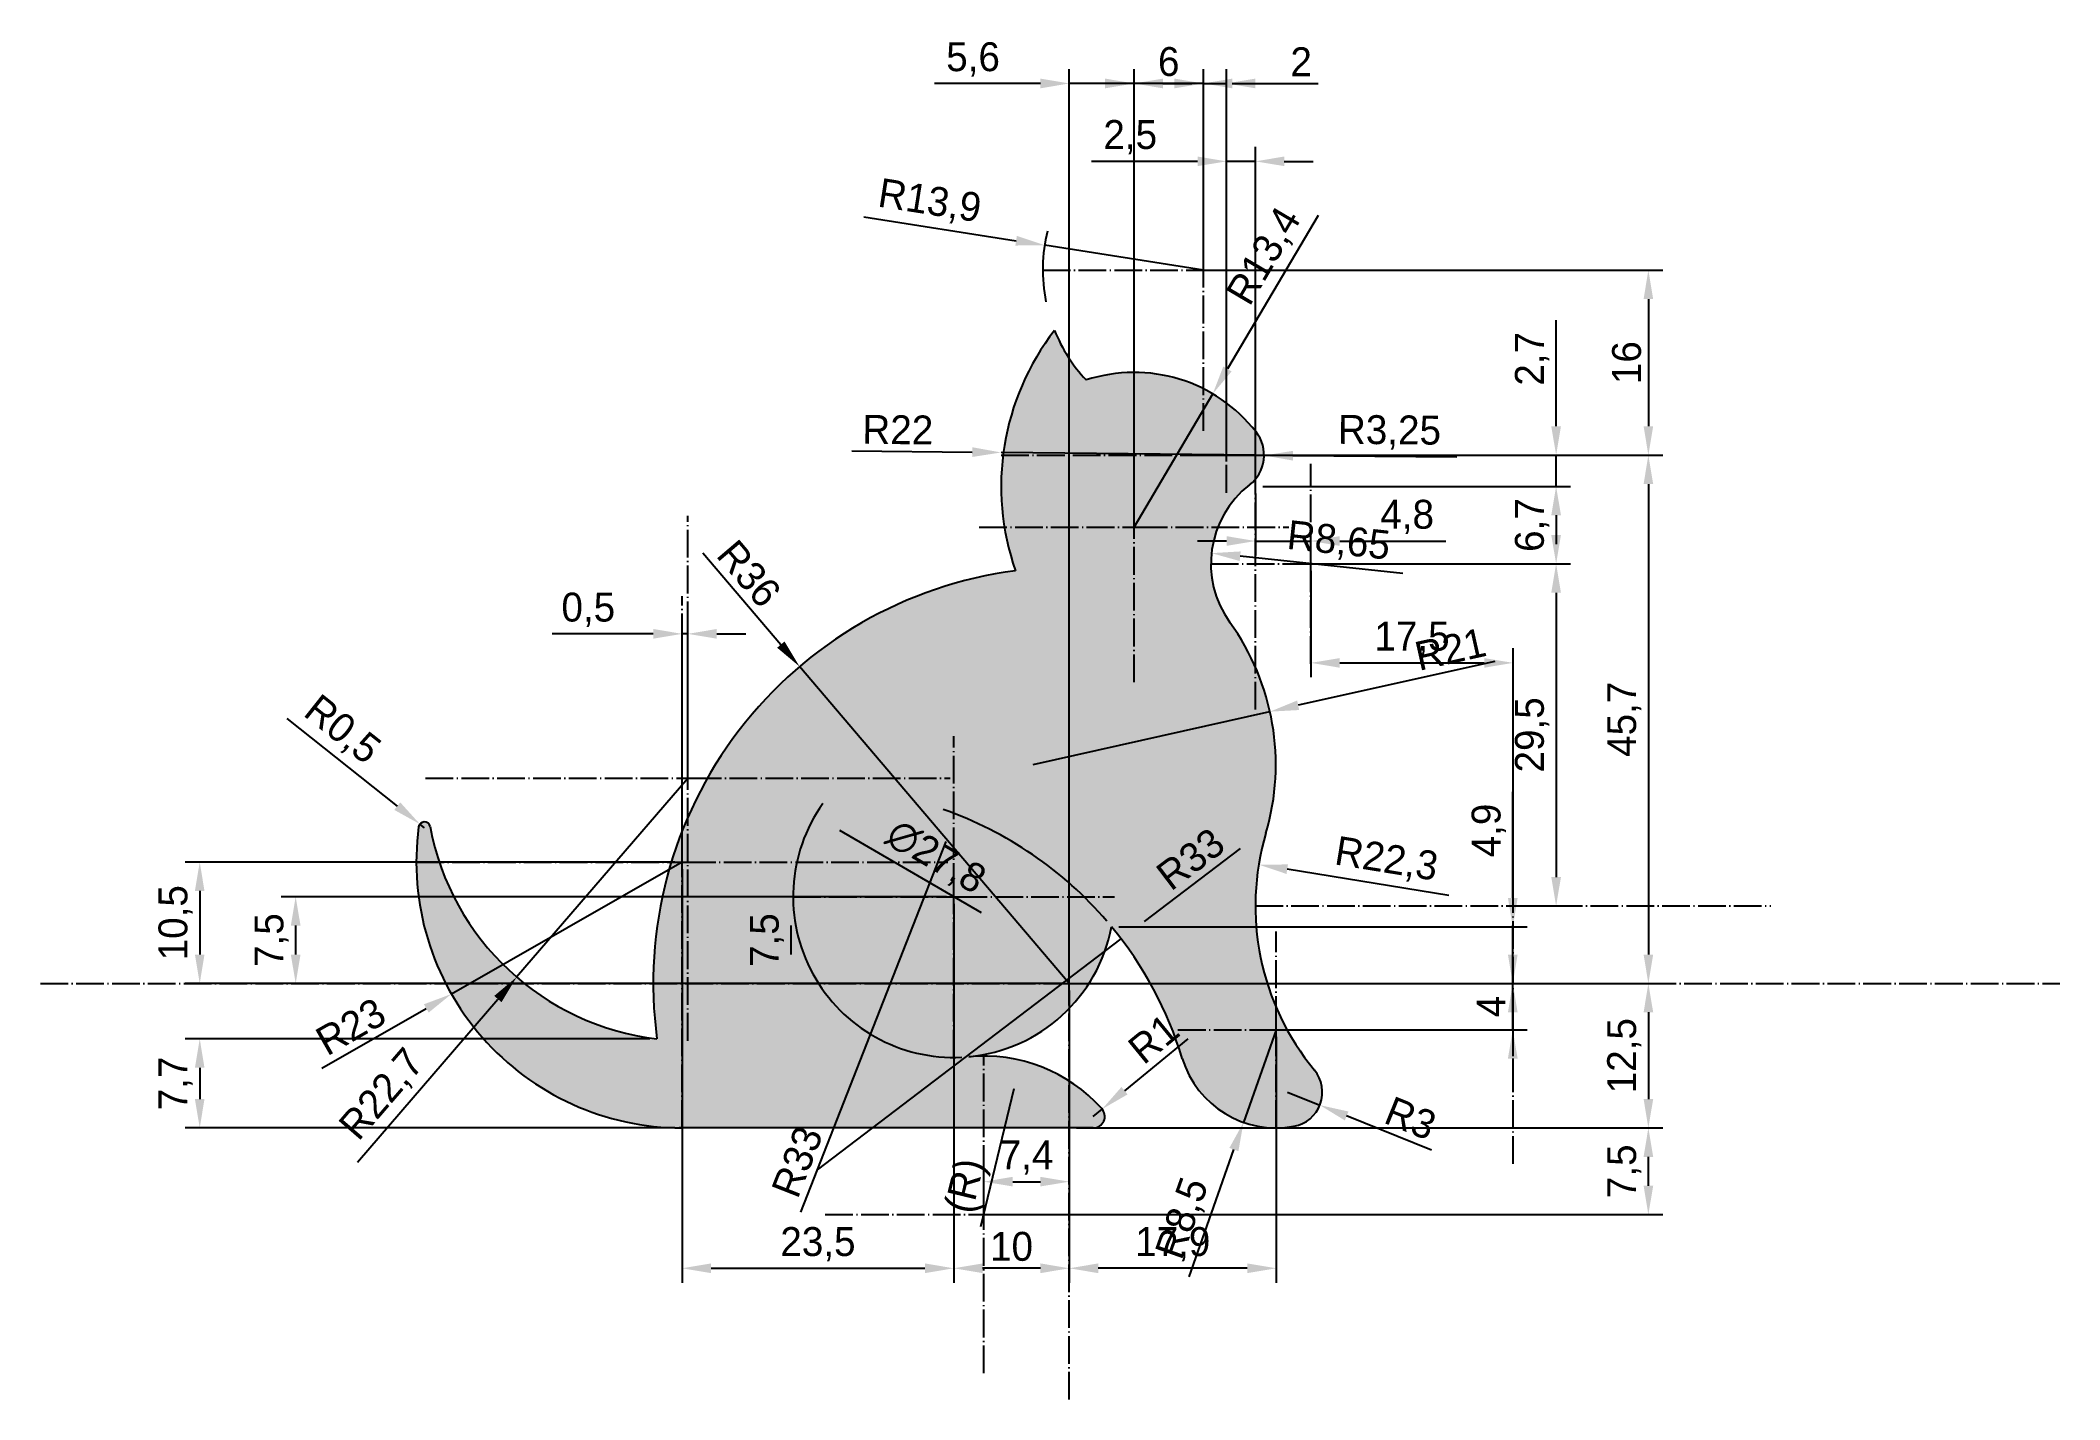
# Model space of a CAD drawing. Header units: millimetres. Extents: x 11 to 186, y 64 to 182.
import ezdxf

# ---------------------------------------------------------------- set-up
doc = ezdxf.new("R2010")
doc.units = ezdxf.units.MM
doc.linetypes.add('ACAD_ISO04W100', pattern=[30, 24, -3, 0, -3])
for name, color, linetype in [('kocicka', 7, 'Continuous'), ('koty', 3, 'Continuous'), ('koty poloměry', 3, 'Continuous'), ('osy', 2, 'Continuous')]:
    doc.layers.add(name, color=color, linetype=linetype)
doc.dimstyles.new('ISO-25', dxfattribs={"dimtxt": 2.5, "dimasz": 2.5, "dimexe": 1.25, "dimexo": 0.625, "dimtad": 1, "dimtxsty": 'Standard', "dimcen": 2.5, "dimadec": 0, "dimazin": 0, "dimtfac": 1, "dimtmove": 0, "dimatfit": 3, "dimfxl": 1, "dimarcsym": 0})

msp = doc.modelspace()

# ---------------------------------------------------------------- blocks, each defined once
blk = doc.blocks.new('*U1')
at = {"layer": 'osy', "color": 0, "linetype": 'ACAD_ISO04W100', "ltscale": 0.1, "transparency": 16777216}
for p, q in [((0, 0.5), (0, 66)), ((-89.03, 0), (-0.5, 0)), ((0.5, 0), (85.69, 0)), ((0, -36), (0, -0.5))]:
    blk.add_line(p, q, dxfattribs=at)
at = {"layer": 'osy', "color": 0, "linetype": 'Continuous', "ltscale": 0.1, "transparency": 16777216}
for p, q in [((-0.5, 0), (0.5, 0)), ((0, -0.5), (0, 0.5))]:
    blk.add_line(p, q, dxfattribs=at)
blk = doc.blocks.new('*U2')
at = {"layer": 'osy', "color": 0, "linetype": 'ACAD_ISO04W100', "ltscale": 0.1, "transparency": 16777216}
for p, q in [((0, 0.5), (0, 13.9)), ((-13.9, 0), (-0.5, 0)), ((0.5, 0), (13.9, 0)), ((0, -13.9), (0, -0.5))]:
    blk.add_line(p, q, dxfattribs=at)
at = {"layer": 'osy', "color": 0, "linetype": 'Continuous', "ltscale": 0.1, "transparency": 16777216}
for p, q in [((-0.5, 0), (0.5, 0)), ((0, -0.5), (0, 0.5))]:
    blk.add_line(p, q, dxfattribs=at)
blk = doc.blocks.new('*U3')
at = {"layer": 'osy', "color": 0, "linetype": 'ACAD_ISO04W100', "ltscale": 0.1, "transparency": 16777216}
for p, q in [((0, 0.5), (0, 13.72)), ((-13.72, 0), (-0.5, 0)), ((0.5, 0), (13.72, 0)), ((0, -13.72), (0, -0.5))]:
    blk.add_line(p, q, dxfattribs=at)
at = {"layer": 'osy', "color": 0, "linetype": 'Continuous', "ltscale": 0.1, "transparency": 16777216}
for p, q in [((-0.5, 0), (0.5, 0)), ((0, -0.5), (0, 0.5))]:
    blk.add_line(p, q, dxfattribs=at)
blk = doc.blocks.new('*U4')
at = {"layer": 'osy', "color": 0, "linetype": 'ACAD_ISO04W100', "ltscale": 0.1, "transparency": 16777216}
for p, q in [((0, 0.5), (0, 22.7)), ((-22.7, 0), (-0.5, 0)), ((0.5, 0), (22.7, 0)), ((0, -22.7), (0, -0.5))]:
    blk.add_line(p, q, dxfattribs=at)
at = {"layer": 'osy', "color": 0, "linetype": 'Continuous', "ltscale": 0.1, "transparency": 16777216}
for p, q in [((-0.5, 0), (0.5, 0)), ((0, -0.5), (0, 0.5))]:
    blk.add_line(p, q, dxfattribs=at)
blk = doc.blocks.new('*U5')
at = {"layer": 'osy', "color": 0, "linetype": 'ACAD_ISO04W100', "ltscale": 0.1, "transparency": 16777216}
for p, q in [((0, 0.5), (0, 23)), ((-23, 0), (-0.5, 0)), ((0.5, 0), (23, 0)), ((0, -23), (0, -0.5))]:
    blk.add_line(p, q, dxfattribs=at)
at = {"layer": 'osy', "color": 0, "linetype": 'Continuous', "ltscale": 0.1, "transparency": 16777216}
for p, q in [((-0.5, 0), (0.5, 0)), ((0, -0.5), (0, 0.5))]:
    blk.add_line(p, q, dxfattribs=at)
blk = doc.blocks.new('*U6')
at = {"layer": 'osy', "color": 0, "linetype": 'ACAD_ISO04W100', "ltscale": 0.1, "transparency": 16777216}
for p, q in [((0, 0.5), (0, 8.65)), ((-8.65, 0), (-0.5, 0)), ((0.5, 0), (8.65, 0)), ((0, -8.65), (0, -0.5))]:
    blk.add_line(p, q, dxfattribs=at)
at = {"layer": 'osy', "color": 0, "linetype": 'Continuous', "ltscale": 0.1, "transparency": 16777216}
for p, q in [((-0.5, 0), (0.5, 0)), ((0, -0.5), (0, 0.5))]:
    blk.add_line(p, q, dxfattribs=at)
blk = doc.blocks.new('*U7')
at = {"layer": 'osy', "color": 0, "linetype": 'ACAD_ISO04W100', "ltscale": 0.1, "transparency": 16777216}
for p, q in [((0, 0.5), (0, 22)), ((-22, 0), (-0.5, 0)), ((0.5, 0), (22, 0)), ((0, -22), (0, -0.5))]:
    blk.add_line(p, q, dxfattribs=at)
at = {"layer": 'osy', "color": 0, "linetype": 'Continuous', "ltscale": 0.1, "transparency": 16777216}
for p, q in [((-0.5, 0), (0.5, 0)), ((0, -0.5), (0, 0.5))]:
    blk.add_line(p, q, dxfattribs=at)
blk = doc.blocks.new('*U8')
at = {"layer": 'osy', "color": 0, "linetype": 'ACAD_ISO04W100', "ltscale": 0.1, "transparency": 16777216}
for p, q in [((0, 0.5), (0, 13.9)), ((-13.9, 0), (-0.5, 0)), ((0.5, 0), (13.9, 0)), ((0, -13.9), (0, -0.5))]:
    blk.add_line(p, q, dxfattribs=at)
at = {"layer": 'osy', "color": 0, "linetype": 'Continuous', "ltscale": 0.1, "transparency": 16777216}
for p, q in [((-0.5, 0), (0.5, 0)), ((0, -0.5), (0, 0.5))]:
    blk.add_line(p, q, dxfattribs=at)
blk = doc.blocks.new('*U9')
at = {"layer": 'osy', "color": 0, "linetype": 'ACAD_ISO04W100', "ltscale": 0.1, "transparency": 16777216}
for p, q in [((0, 0.5), (0, 22.3)), ((-22.3, 0), (-0.5, 0)), ((0.5, 0), (22.3, 0)), ((0, -22.3), (0, -0.5))]:
    blk.add_line(p, q, dxfattribs=at)
at = {"layer": 'osy', "color": 0, "linetype": 'Continuous', "ltscale": 0.1, "transparency": 16777216}
for p, q in [((-0.5, 0), (0.5, 0)), ((0, -0.5), (0, 0.5))]:
    blk.add_line(p, q, dxfattribs=at)
blk = doc.blocks.new('*U10')
at = {"layer": 'osy', "color": 0, "linetype": 'ACAD_ISO04W100', "ltscale": 0.1, "transparency": 16777216}
for p, q in [((0, 0.5), (0, 8.5)), ((-8.5, 0), (-0.5, 0)), ((0.5, 0), (8.5, 0)), ((0, -8.5), (0, -0.5))]:
    blk.add_line(p, q, dxfattribs=at)
at = {"layer": 'osy', "color": 0, "linetype": 'Continuous', "ltscale": 0.1, "transparency": 16777216}
for p, q in [((-0.5, 0), (0.5, 0)), ((0, -0.5), (0, 0.5))]:
    blk.add_line(p, q, dxfattribs=at)
blk = doc.blocks.new('*U11')
at = {"layer": 'osy', "color": 0, "linetype": 'ACAD_ISO04W100', "ltscale": 0.1, "transparency": 16777216}
for p, q in [((0, 0.5), (0, 3.25)), ((-3.25, 0), (-0.5, 0)), ((0.5, 0), (3.25, 0)), ((0, -3.25), (0, -0.5))]:
    blk.add_line(p, q, dxfattribs=at)
at = {"layer": 'osy', "color": 0, "linetype": 'Continuous', "ltscale": 0.1, "transparency": 16777216}
for p, q in [((-0.5, 0), (0.5, 0)), ((0, -0.5), (0, 0.5))]:
    blk.add_line(p, q, dxfattribs=at)
blk = doc.blocks.new('*D12')
at = {"layer": 'Defpoints', "color": 0, "transparency": 16777216}
for p in [(77.99, 114.5), (102.01, 100.5)]:
    blk.add_point(p, dxfattribs=at)
at = {"layer": 'koty poloměry', "color": 0, "lineweight": -2, "transparency": 16777216}
blk.add_line((92.39, 106.11), (80.15, 113.24), dxfattribs=at)
blk.add_arc((90, 107.5), 13.9, 144.608, 272.8248, dxfattribs=at)
at = {"layer": 'koty poloměry', "color": 0, "transparency": 16777216}
blk.add_solid([(80.36, 113.6), (79.94, 112.88), (77.99, 114.5)], dxfattribs=at)
at = {"layer": 'koty poloměry', "color": 0, "transparency": 16777216, "insert": (88.4, 110.84), "char_height": 2.5, "attachment_point": 5, "rotation": 329.7605}
blk.add_mtext('∅27,8', dxfattribs=at)
blk = doc.blocks.new('*D13')
at = {"layer": 'Defpoints', "color": 0, "transparency": 16777216}
for p in [(67, 117.74), (52.18, 100.55)]:
    blk.add_point(p, dxfattribs=at)
at = {"layer": 'koty poloměry', "color": 0, "lineweight": -2, "transparency": 16777216}
for p, q in [((67, 117.74), (52.18, 100.55)), ((38.4, 84.55), (50.55, 98.65))]:
    blk.add_line(p, q, dxfattribs=at)
at = {"layer": 'koty poloměry', "color": 0, "transparency": 16777216}
blk.add_solid([(50.24, 98.92), (50.87, 98.38), (52.18, 100.55)], dxfattribs=at)
at = {"layer": 'koty poloměry', "color": 0, "transparency": 16777216, "insert": (40.63, 90.32), "char_height": 2.5, "attachment_point": 5, "rotation": 49.2517}
blk.add_mtext('R22,7', dxfattribs=at)
blk = doc.blocks.new('*D14')
at = {"layer": 'Defpoints', "color": 0, "transparency": 16777216}
for p in [(66.5, 110.5), (46.53, 99.08)]:
    blk.add_point(p, dxfattribs=at)
at = {"layer": 'koty poloměry', "color": 0, "lineweight": -2, "transparency": 16777216}
for p, q in [((66.5, 110.5), (46.53, 99.08)), ((35.32, 92.67), (44.36, 97.84))]:
    blk.add_line(p, q, dxfattribs=at)
at = {"layer": 'koty poloměry', "color": 0, "transparency": 16777216}
blk.add_solid([(44.16, 98.2), (44.57, 97.48), (46.53, 99.08)], dxfattribs=at)
at = {"layer": 'koty poloměry', "color": 0, "transparency": 16777216, "insert": (37.83, 96.26), "char_height": 2.5, "attachment_point": 5, "rotation": 29.7609}
blk.add_mtext('R23', dxfattribs=at)
blk = doc.blocks.new('*D15')
at = {"layer": 'Defpoints', "color": 0, "transparency": 16777216}
for p in [(95.82, 93.34), (92.6, 80)]:
    blk.add_point(p, dxfattribs=at)
at = {"layer": 'koty poloměry', "color": 0, "lineweight": -2, "transparency": 16777216}
blk.add_line((92.35, 78.96), (95.23, 90.91), dxfattribs=at)
at = {"layer": 'koty poloměry', "color": 0, "transparency": 16777216}
blk.add_solid([(94.83, 91.01), (95.64, 90.81), (95.82, 93.34)], dxfattribs=at)
at = {"layer": 'koty poloměry', "color": 0, "transparency": 16777216, "insert": (91.26, 82.44), "char_height": 2.5, "attachment_point": 5, "rotation": 76.4224}
blk.add_mtext('(R)', dxfattribs=at)
blk = doc.blocks.new('*D17')
at = {"layer": 'Defpoints', "color": 0, "transparency": 16777216}
for p in [(76.66, 127.41), (100, 100)]:
    blk.add_point(p, dxfattribs=at)
at = {"layer": 'koty poloměry', "color": 0, "lineweight": -2, "transparency": 16777216}
for p, q in [((68.29, 137.24), (75.04, 129.31)), ((100, 100), (76.66, 127.41))]:
    blk.add_line(p, q, dxfattribs=at)
at = {"layer": 'koty poloměry', "color": 0, "transparency": 16777216}
blk.add_solid([(75.36, 129.58), (74.72, 129.04), (76.66, 127.41)], dxfattribs=at)
at = {"layer": 'koty poloměry', "color": 0, "transparency": 16777216, "insert": (72.28, 135.45), "char_height": 2.5, "attachment_point": 5, "rotation": 310.415}
blk.add_mtext('R36', dxfattribs=at)
blk = doc.blocks.new('*D18')
at = {"layer": 'Defpoints', "color": 0, "transparency": 16777216}
for p in [(117.9, 96), (115.07, 87.98)]:
    blk.add_point(p, dxfattribs=at)
at = {"layer": 'koty poloměry', "color": 0, "lineweight": -2, "transparency": 16777216}
for p, q in [((117.9, 96), (115.07, 87.98)), ((110.36, 74.63), (114.24, 85.63))]:
    blk.add_line(p, q, dxfattribs=at)
at = {"layer": 'koty poloměry', "color": 0, "transparency": 16777216}
blk.add_solid([(113.85, 85.77), (114.63, 85.49), (115.07, 87.98)], dxfattribs=at)
at = {"layer": 'koty poloměry', "color": 0, "transparency": 16777216, "insert": (109.92, 79.64), "char_height": 2.5, "attachment_point": 5, "rotation": 70.5626}
blk.add_mtext('R8,5', dxfattribs=at)
blk = doc.blocks.new('*D19')
at = {"layer": 'Defpoints', "color": 0, "transparency": 16777216}
for p in [(118.89, 90.59), (121.68, 89.47)]:
    blk.add_point(p, dxfattribs=at)
at = {"layer": 'koty poloměry', "color": 0, "lineweight": -2, "transparency": 16777216}
for p, q in [((118.89, 90.59), (121.68, 89.47)), ((131.34, 85.58), (123.99, 88.54))]:
    blk.add_line(p, q, dxfattribs=at)
at = {"layer": 'koty poloměry', "color": 0, "transparency": 16777216}
blk.add_solid([(124.15, 88.92), (123.84, 88.15), (121.68, 89.47)], dxfattribs=at)
at = {"layer": 'koty poloměry', "color": 0, "transparency": 16777216, "insert": (129.53, 88.33), "char_height": 2.5, "attachment_point": 5, "rotation": 338.0875}
blk.add_mtext('R3', dxfattribs=at)
blk = doc.blocks.new('*D20')
at = {"layer": 'Defpoints', "color": 0, "transparency": 16777216}
for p in [(116.39, 110.28), (138.4, 106.7)]:
    blk.add_point(p, dxfattribs=at)
at = {"layer": 'koty poloměry', "color": 0, "lineweight": -2, "transparency": 16777216}
blk.add_line((132.84, 107.6), (118.86, 109.88), dxfattribs=at)
at = {"layer": 'koty poloměry', "color": 0, "transparency": 16777216}
blk.add_solid([(118.92, 110.29), (118.79, 109.47), (116.39, 110.28)], dxfattribs=at)
at = {"layer": 'koty poloměry', "color": 0, "transparency": 16777216, "insert": (127.42, 110.6), "char_height": 2.5, "attachment_point": 5, "rotation": 350.7682}
blk.add_mtext('R22,3', dxfattribs=at)
blk = doc.blocks.new('*D21')
at = {"layer": 'Defpoints', "color": 0, "transparency": 16777216}
for p in [(94.1, 145.93), (116.1, 145.7)]:
    blk.add_point(p, dxfattribs=at)
at = {"layer": 'koty poloměry', "color": 0, "lineweight": -2, "transparency": 16777216}
for p, q in [((81.19, 146.07), (91.6, 145.96)), ((116.1, 145.7), (94.1, 145.93))]:
    blk.add_line(p, q, dxfattribs=at)
at = {"layer": 'koty poloměry', "color": 0, "transparency": 16777216}
blk.add_solid([(91.61, 146.38), (91.6, 145.54), (94.1, 145.93)], dxfattribs=at)
at = {"layer": 'koty poloměry', "color": 0, "transparency": 16777216, "insert": (85.16, 147.9), "char_height": 2.5, "attachment_point": 5, "rotation": 359.3937}
blk.add_mtext('R22', dxfattribs=at)
blk = doc.blocks.new('*D22')
at = {"layer": 'Defpoints', "color": 0, "transparency": 16777216}
for p in [(97.87, 163.86), (111.6, 161.7)]:
    blk.add_point(p, dxfattribs=at)
at = {"layer": 'koty poloměry', "color": 0, "lineweight": -2, "transparency": 16777216}
for p, q in [((82.23, 166.32), (95.4, 164.25)), ((111.6, 161.7), (97.87, 163.86))]:
    blk.add_line(p, q, dxfattribs=at)
blk.add_arc((111.6, 161.7), 13.9, 165.9176, 191.3291, dxfattribs=at)
at = {"layer": 'koty poloměry', "color": 0, "transparency": 16777216}
blk.add_solid([(95.46, 164.66), (95.33, 163.83), (97.87, 163.86)], dxfattribs=at)
at = {"layer": 'koty poloměry', "color": 0, "transparency": 16777216, "insert": (87.9, 167.53), "char_height": 2.5, "attachment_point": 5, "rotation": 351.0701}
blk.add_mtext('R13,9', dxfattribs=at)
blk = doc.blocks.new('*D24')
at = {"layer": 'Defpoints', "color": 0, "transparency": 16777216}
for p in [(113.6, 145.7), (116.85, 145.67)]:
    blk.add_point(p, dxfattribs=at)
at = {"layer": 'koty poloměry', "color": 0, "lineweight": -2, "transparency": 16777216}
for p, q in [((113.6, 145.7), (116.85, 145.67)), ((133.52, 145.53), (119.35, 145.65))]:
    blk.add_line(p, q, dxfattribs=at)
at = {"layer": 'koty poloměry', "color": 0, "transparency": 16777216}
blk.add_solid([(119.35, 146.07), (119.35, 145.23), (116.85, 145.67)], dxfattribs=at)
at = {"layer": 'koty poloměry', "color": 0, "transparency": 16777216, "insert": (127.7, 147.66), "char_height": 2.5, "attachment_point": 5, "rotation": 359.5172}
blk.add_mtext('R3,25', dxfattribs=at)
blk = doc.blocks.new('*D25')
at = {"layer": 'Defpoints', "color": 0, "transparency": 16777216}
for p in [(112.3, 137.22), (120.9, 136.3)]:
    blk.add_point(p, dxfattribs=at)
at = {"layer": 'koty poloměry', "color": 0, "lineweight": -2, "transparency": 16777216}
blk.add_line((128.87, 135.45), (114.78, 136.96), dxfattribs=at)
at = {"layer": 'koty poloměry', "color": 0, "transparency": 16777216}
blk.add_solid([(114.83, 137.37), (114.74, 136.54), (112.3, 137.22)], dxfattribs=at)
at = {"layer": 'koty poloměry', "color": 0, "transparency": 16777216, "insert": (123.29, 138.14), "char_height": 2.5, "attachment_point": 5, "rotation": 353.8827}
blk.add_mtext('R8,65', dxfattribs=at)
blk = doc.blocks.new('*D29')
at = {"layer": 'Defpoints', "color": 0, "transparency": 16777216}
for p in [(112.41, 151), (105.6, 139.46)]:
    blk.add_point(p, dxfattribs=at)
at = {"layer": 'koty poloměry', "color": 0, "lineweight": -2, "transparency": 16777216}
for p, q in [((121.53, 166.44), (113.68, 153.15)), ((105.6, 139.46), (112.41, 151))]:
    blk.add_line(p, q, dxfattribs=at)
at = {"layer": 'koty poloměry', "color": 0, "transparency": 16777216}
blk.add_solid([(113.32, 153.36), (114.04, 152.94), (112.41, 151)], dxfattribs=at)
at = {"layer": 'koty poloměry', "color": 0, "transparency": 16777216, "insert": (116.98, 162.84), "char_height": 2.5, "attachment_point": 5, "rotation": 59.4434}
blk.add_mtext('R13,4', dxfattribs=at)
blk = doc.blocks.new('*D30')
at = {"layer": 'Defpoints', "color": 0, "transparency": 16777216}
for p in [(117.36, 123.51), (96.87, 118.94)]:
    blk.add_point(p, dxfattribs=at)
at = {"layer": 'koty poloměry', "color": 0, "lineweight": -2, "transparency": 16777216}
for p, q in [((136.83, 127.86), (119.8, 124.06)), ((96.87, 118.94), (117.36, 123.51))]:
    blk.add_line(p, q, dxfattribs=at)
at = {"layer": 'koty poloměry', "color": 0, "transparency": 16777216}
blk.add_solid([(119.71, 124.47), (119.89, 123.65), (117.36, 123.51)], dxfattribs=at)
at = {"layer": 'koty poloměry', "color": 0, "transparency": 16777216, "insert": (132.97, 128.92), "char_height": 2.5, "attachment_point": 5, "rotation": 12.5899}
blk.add_mtext('R21', dxfattribs=at)
blk = doc.blocks.new('*D31')
at = {"layer": 'Defpoints', "color": 0, "transparency": 16777216}
for p in [(43.81, 113.78), (44.2, 113.47)]:
    blk.add_point(p, dxfattribs=at)
at = {"layer": 'koty poloměry', "color": 0, "lineweight": -2, "transparency": 16777216}
for p, q in [((32.29, 122.93), (41.85, 115.34)), ((44.2, 113.47), (43.81, 113.78))]:
    blk.add_line(p, q, dxfattribs=at)
at = {"layer": 'koty poloměry', "color": 0, "transparency": 16777216}
blk.add_solid([(42.11, 115.66), (41.59, 115.01), (43.81, 113.78)], dxfattribs=at)
at = {"layer": 'koty poloměry', "color": 0, "transparency": 16777216, "insert": (37.01, 121.84), "char_height": 2.5, "attachment_point": 5, "rotation": 321.5325}
blk.add_mtext('R0,5', dxfattribs=at)
blk = doc.blocks.new('*D33')
at = {"layer": 'Defpoints', "color": 0, "transparency": 16777216}
for p in [(102.84, 89.13), (102.07, 88.5)]:
    blk.add_point(p, dxfattribs=at)
at = {"layer": 'koty poloměry', "color": 0, "lineweight": -2, "transparency": 16777216}
for p, q in [((110.25, 95.21), (104.77, 90.72)), ((102.07, 88.5), (102.84, 89.13))]:
    blk.add_line(p, q, dxfattribs=at)
at = {"layer": 'koty poloměry', "color": 0, "transparency": 16777216}
blk.add_solid([(104.51, 91.04), (105.04, 90.4), (102.84, 89.13)], dxfattribs=at)
at = {"layer": 'koty poloměry', "color": 0, "transparency": 16777216, "insert": (107.29, 95.21), "char_height": 2.5, "attachment_point": 5, "rotation": 39.3261}
blk.add_mtext('R1', dxfattribs=at)
blk = doc.blocks.new('*U34')
at = {"layer": 'osy', "color": 0, "linetype": 'ACAD_ISO04W100', "ltscale": 0.1, "transparency": 16777216}
for p, q in [((0, 0.5), (0, 13.4)), ((-13.4, 0), (-0.5, 0)), ((0.5, 0), (13.4, 0)), ((0, -13.4), (0, -0.5))]:
    blk.add_line(p, q, dxfattribs=at)
at = {"layer": 'osy', "color": 0, "linetype": 'Continuous', "ltscale": 0.1, "transparency": 16777216}
for p, q in [((-0.5, 0), (0.5, 0)), ((0, -0.5), (0, 0.5))]:
    blk.add_line(p, q, dxfattribs=at)
blk = doc.blocks.new('*D35')
at = {"layer": 'Defpoints', "color": 0, "transparency": 16777216}
for p in [(66.5, 130.24), (67, 117.74), (66.5, 110.5)]:
    blk.add_point(p, dxfattribs=at)
at = {"layer": 'koty', "color": 0, "lineweight": -2, "transparency": 16777216}
for p, q in [((66.5, 111.12), (66.5, 131.49)), ((67, 118.37), (67, 131.49)), ((64, 130.24), (55.25, 130.24)), ((67, 130.24), (66.5, 130.24)), ((69.5, 130.24), (72, 130.24))]:
    blk.add_line(p, q, dxfattribs=at)
at = {"layer": 'koty', "color": 0, "transparency": 16777216}
for points in [[(64, 130.66), (64, 129.82), (66.5, 130.24)], [(69.5, 130.66), (69.5, 129.82), (67, 130.24)]]:
    blk.add_solid(points, dxfattribs=at)
at = {"layer": 'koty', "color": 0, "transparency": 16777216, "insert": (58.38, 132.32), "char_height": 2.5, "attachment_point": 5}
blk.add_mtext('0,5', dxfattribs=at)
blk = doc.blocks.new('*D36')
at = {"layer": 'Defpoints', "color": 0, "transparency": 16777216}
for p in [(66.5, 110.5), (24.76, 100), (100, 100)]:
    blk.add_point(p, dxfattribs=at)
at = {"layer": 'koty', "color": 0, "lineweight": -2, "transparency": 16777216}
for p, q in [((65.88, 110.5), (23.51, 110.5)), ((24.76, 108), (24.76, 102.5)), ((99.38, 100), (23.51, 100))]:
    blk.add_line(p, q, dxfattribs=at)
at = {"layer": 'koty', "color": 0, "transparency": 16777216}
for points in [[(24.34, 108), (25.17, 108), (24.76, 110.5)], [(24.34, 102.5), (25.17, 102.5), (24.76, 100)]]:
    blk.add_solid(points, dxfattribs=at)
at = {"layer": 'koty', "color": 0, "transparency": 16777216, "insert": (22.67, 105.25), "char_height": 2.5, "attachment_point": 5, "rotation": 90}
blk.add_mtext('10,5', dxfattribs=at)
blk = doc.blocks.new('*D37')
at = {"layer": 'Defpoints', "color": 0, "transparency": 16777216}
for p in [(64.32, 95.2), (24.76, 87.5), (66.5, 87.5)]:
    blk.add_point(p, dxfattribs=at)
at = {"layer": 'koty', "color": 0, "lineweight": -2, "transparency": 16777216}
for p, q in [((63.7, 95.2), (23.51, 95.2)), ((24.76, 92.7), (24.76, 90)), ((65.88, 87.5), (23.51, 87.5))]:
    blk.add_line(p, q, dxfattribs=at)
at = {"layer": 'koty', "color": 0, "transparency": 16777216}
for points in [[(24.34, 92.7), (25.17, 92.7), (24.76, 95.2)], [(24.34, 90), (25.17, 90), (24.76, 87.5)]]:
    blk.add_solid(points, dxfattribs=at)
at = {"layer": 'koty', "color": 0, "transparency": 16777216, "insert": (22.67, 91.35), "char_height": 2.5, "attachment_point": 5, "rotation": 90}
blk.add_mtext('7,7', dxfattribs=at)
blk = doc.blocks.new('*D38')
at = {"layer": 'Defpoints', "color": 0, "transparency": 16777216}
for p in [(33.06, 107.5), (90, 107.5), (100, 100)]:
    blk.add_point(p, dxfattribs=at)
at = {"layer": 'koty', "color": 0, "lineweight": -2, "transparency": 16777216}
for p, q in [((89.38, 107.5), (31.81, 107.5)), ((33.06, 102.5), (33.06, 105)), ((99.38, 100), (31.81, 100))]:
    blk.add_line(p, q, dxfattribs=at)
at = {"layer": 'koty', "color": 0, "transparency": 16777216}
for points in [[(32.64, 105), (33.48, 105), (33.06, 107.5)], [(32.64, 102.5), (33.48, 102.5), (33.06, 100)]]:
    blk.add_solid(points, dxfattribs=at)
at = {"layer": 'koty', "color": 0, "transparency": 16777216, "insert": (30.98, 103.75), "char_height": 2.5, "attachment_point": 5, "rotation": 90}
blk.add_mtext('7,5', dxfattribs=at)
blk = doc.blocks.new('*D39')
at = {"layer": 'Defpoints', "color": 0, "transparency": 16777216}
for p in [(66.5, 110.5), (90, 107.5), (90, 75.36)]:
    blk.add_point(p, dxfattribs=at)
at = {"layer": 'koty', "color": 0, "lineweight": -2, "transparency": 16777216}
for p, q in [((66.5, 109.88), (66.5, 74.11)), ((90, 106.88), (90, 74.11)), ((69, 75.36), (87.5, 75.36))]:
    blk.add_line(p, q, dxfattribs=at)
at = {"layer": 'koty', "color": 0, "transparency": 16777216}
for points in [[(69, 75.78), (69, 74.94), (66.5, 75.36)], [(87.5, 75.78), (87.5, 74.94), (90, 75.36)]]:
    blk.add_solid(points, dxfattribs=at)
at = {"layer": 'koty', "color": 0, "transparency": 16777216, "insert": (78.25, 77.44), "char_height": 2.5, "attachment_point": 5}
blk.add_mtext('23,5', dxfattribs=at)
blk = doc.blocks.new('*D40')
at = {"layer": 'Defpoints', "color": 0, "transparency": 16777216}
for p in [(90, 107.5), (100, 100), (90, 75.36)]:
    blk.add_point(p, dxfattribs=at)
at = {"layer": 'koty', "color": 0, "lineweight": -2, "transparency": 16777216}
for p, q in [((90, 106.88), (90, 74.11)), ((100, 99.38), (100, 74.11)), ((97.5, 75.36), (92.5, 75.36))]:
    blk.add_line(p, q, dxfattribs=at)
at = {"layer": 'koty', "color": 0, "transparency": 16777216}
for points in [[(92.5, 75.78), (92.5, 74.94), (90, 75.36)], [(97.5, 75.78), (97.5, 74.94), (100, 75.36)]]:
    blk.add_solid(points, dxfattribs=at)
at = {"layer": 'koty', "color": 0, "transparency": 16777216, "insert": (95, 77.24), "char_height": 2.5, "attachment_point": 5}
blk.add_mtext('10', dxfattribs=at)
blk = doc.blocks.new('*D41')
at = {"layer": 'Defpoints', "color": 0, "transparency": 16777216}
for p in [(100, 100), (100, 82.85), (92.6, 80)]:
    blk.add_point(p, dxfattribs=at)
at = {"layer": 'koty', "color": 0, "lineweight": -2, "transparency": 16777216}
for p, q in [((100, 99.38), (100, 81.6)), ((92.6, 80.62), (92.6, 84.1)), ((95.1, 82.85), (97.5, 82.85))]:
    blk.add_line(p, q, dxfattribs=at)
at = {"layer": 'koty', "color": 0, "transparency": 16777216}
for points in [[(95.1, 83.27), (95.1, 82.44), (92.6, 82.85)], [(97.5, 83.27), (97.5, 82.44), (100, 82.85)]]:
    blk.add_solid(points, dxfattribs=at)
at = {"layer": 'koty', "color": 0, "transparency": 16777216, "insert": (96.3, 84.94), "char_height": 2.5, "attachment_point": 5}
blk.add_mtext('7,4', dxfattribs=at)
blk = doc.blocks.new('*D42')
at = {"layer": 'Defpoints', "color": 0, "transparency": 16777216}
for p in [(100, 100), (117.9, 96), (100, 75.36)]:
    blk.add_point(p, dxfattribs=at)
at = {"layer": 'koty', "color": 0, "lineweight": -2, "transparency": 16777216}
for p, q in [((100, 99.38), (100, 74.11)), ((117.9, 95.38), (117.9, 74.11)), ((115.4, 75.36), (102.5, 75.36))]:
    blk.add_line(p, q, dxfattribs=at)
at = {"layer": 'koty', "color": 0, "transparency": 16777216}
for points in [[(102.5, 75.78), (102.5, 74.94), (100, 75.36)], [(115.4, 75.78), (115.4, 74.94), (117.9, 75.36)]]:
    blk.add_solid(points, dxfattribs=at)
at = {"layer": 'koty', "color": 0, "transparency": 16777216, "insert": (108.95, 77.44), "char_height": 2.5, "attachment_point": 5}
blk.add_mtext('17,9', dxfattribs=at)
blk = doc.blocks.new('*D43')
at = {"layer": 'Defpoints', "color": 0, "transparency": 16777216}
for p in [(102.07, 87.5), (150.1, 87.5), (92.6, 80)]:
    blk.add_point(p, dxfattribs=at)
at = {"layer": 'koty', "color": 0, "lineweight": -2, "transparency": 16777216}
for p, q in [((102.69, 87.5), (151.35, 87.5)), ((150.1, 82.5), (150.1, 85)), ((93.23, 80), (151.35, 80))]:
    blk.add_line(p, q, dxfattribs=at)
at = {"layer": 'koty', "color": 0, "transparency": 16777216}
for points in [[(149.69, 85), (150.52, 85), (150.1, 87.5)], [(149.69, 82.5), (150.52, 82.5), (150.1, 80)]]:
    blk.add_solid(points, dxfattribs=at)
at = {"layer": 'koty', "color": 0, "transparency": 16777216, "insert": (148.02, 83.75), "char_height": 2.5, "attachment_point": 5, "rotation": 90}
blk.add_mtext('7,5', dxfattribs=at)
blk = doc.blocks.new('*D44')
at = {"layer": 'Defpoints', "color": 0, "transparency": 16777216}
for p in [(100, 100), (100, 87.5), (150.1, 87.5)]:
    blk.add_point(p, dxfattribs=at)
at = {"layer": 'koty', "color": 0, "lineweight": -2, "transparency": 16777216}
for p, q in [((100.63, 100), (151.35, 100)), ((150.1, 97.5), (150.1, 90)), ((100.63, 87.5), (151.35, 87.5))]:
    blk.add_line(p, q, dxfattribs=at)
at = {"layer": 'koty', "color": 0, "transparency": 16777216}
for points in [[(149.69, 97.5), (150.52, 97.5), (150.1, 100)], [(149.69, 90), (150.52, 90), (150.1, 87.5)]]:
    blk.add_solid(points, dxfattribs=at)
at = {"layer": 'koty', "color": 0, "transparency": 16777216, "insert": (148.02, 93.75), "char_height": 2.5, "attachment_point": 5, "rotation": 90}
blk.add_mtext('12,5', dxfattribs=at)
blk = doc.blocks.new('*D45')
at = {"layer": 'Defpoints', "color": 0, "transparency": 16777216}
for p in [(100, 100), (138.37, 100), (117.9, 96)]:
    blk.add_point(p, dxfattribs=at)
at = {"layer": 'koty', "color": 0, "lineweight": -2, "transparency": 16777216}
for p, q in [((138.37, 102.5), (138.37, 105)), ((100.63, 100), (139.62, 100)), ((138.37, 96), (138.37, 100)), ((118.53, 96), (139.62, 96)), ((138.37, 93.5), (138.37, 91))]:
    blk.add_line(p, q, dxfattribs=at)
at = {"layer": 'koty', "color": 0, "transparency": 16777216}
for points in [[(137.95, 102.5), (138.79, 102.5), (138.37, 100)], [(137.95, 93.5), (138.79, 93.5), (138.37, 96)]]:
    blk.add_solid(points, dxfattribs=at)
at = {"layer": 'koty', "color": 0, "transparency": 16777216, "insert": (136.49, 98), "char_height": 2.5, "attachment_point": 5, "rotation": 90}
blk.add_mtext('4', dxfattribs=at)
blk = doc.blocks.new('*D51')
at = {"layer": 'Defpoints', "color": 0, "transparency": 16777216}
for p in [(90.26, 114.61), (78.21, 83.89)]:
    blk.add_point(p, dxfattribs=at)
at = {"layer": 'koty', "color": 0, "lineweight": -2, "transparency": 16777216}
blk.add_line((76.76, 80.21), (89.35, 112.28), dxfattribs=at)
blk.add_arc((78.21, 83.89), 33, 40.625, 70.7417, dxfattribs=at)
at = {"layer": 'koty', "color": 0, "transparency": 16777216}
blk.add_solid([(88.96, 112.44), (89.74, 112.13), (90.26, 114.61)], dxfattribs=at)
at = {"layer": 'koty', "color": 0, "transparency": 16777216, "insert": (76.46, 84.58), "char_height": 2.5, "attachment_point": 5, "rotation": 68.5714}
blk.add_mtext('R33', dxfattribs=at)
blk = doc.blocks.new('*D53')
at = {"layer": 'Defpoints', "color": 0, "transparency": 16777216}
for p in [(104.49, 103.85), (78.21, 83.89)]:
    blk.add_point(p, dxfattribs=at)
at = {"layer": 'koty poloměry', "color": 0, "lineweight": -2, "transparency": 16777216}
for p, q in [((114.78, 111.66), (106.48, 105.36)), ((78.21, 83.89), (104.49, 103.85))]:
    blk.add_line(p, q, dxfattribs=at)
at = {"layer": 'koty poloměry', "color": 0, "transparency": 16777216}
blk.add_solid([(106.23, 105.69), (106.73, 105.03), (104.49, 103.85)], dxfattribs=at)
at = {"layer": 'koty poloměry', "color": 0, "transparency": 16777216, "insert": (110.49, 110.76), "char_height": 2.5, "attachment_point": 5, "rotation": 37.2058}
blk.add_mtext('R33', dxfattribs=at)
blk = doc.blocks.new('*D54')
at = {"layer": 'Defpoints', "color": 0, "transparency": 16777216}
for p in [(113.6, 145.7), (100, 100), (150.1, 100)]:
    blk.add_point(p, dxfattribs=at)
at = {"layer": 'koty', "color": 0, "lineweight": -2, "transparency": 16777216}
for p, q in [((114.23, 145.7), (151.35, 145.7)), ((150.1, 143.2), (150.1, 102.5)), ((100.63, 100), (151.35, 100))]:
    blk.add_line(p, q, dxfattribs=at)
at = {"layer": 'koty', "color": 0, "transparency": 16777216}
for points in [[(149.69, 143.2), (150.52, 143.2), (150.1, 145.7)], [(149.69, 102.5), (150.52, 102.5), (150.1, 100)]]:
    blk.add_solid(points, dxfattribs=at)
at = {"layer": 'koty', "color": 0, "transparency": 16777216, "insert": (148.02, 122.85), "char_height": 2.5, "attachment_point": 5, "rotation": 90}
blk.add_mtext('45,7', dxfattribs=at)
blk = doc.blocks.new('*D55')
at = {"layer": 'Defpoints', "color": 0, "transparency": 16777216}
for p in [(103.65, 104.9), (138.37, 104.9), (100, 100)]:
    blk.add_point(p, dxfattribs=at)
at = {"layer": 'koty', "color": 0, "lineweight": -2, "transparency": 16777216}
for p, q in [((138.37, 107.4), (138.37, 116.57)), ((104.28, 104.9), (139.62, 104.9)), ((138.37, 100), (138.37, 104.9)), ((100.63, 100), (139.62, 100)), ((138.37, 97.5), (138.37, 95))]:
    blk.add_line(p, q, dxfattribs=at)
at = {"layer": 'koty', "color": 0, "transparency": 16777216}
for points in [[(137.95, 107.4), (138.79, 107.4), (138.37, 104.9)], [(137.95, 97.5), (138.79, 97.5), (138.37, 100)]]:
    blk.add_solid(points, dxfattribs=at)
at = {"layer": 'koty', "color": 0, "transparency": 16777216, "insert": (136.29, 113.23), "char_height": 2.5, "attachment_point": 5, "rotation": 90}
blk.add_mtext('4,9', dxfattribs=at)
blk = doc.blocks.new('*D56')
at = {"layer": 'Defpoints', "color": 0, "transparency": 16777216}
for p in [(120.9, 136.3), (138.67, 106.7), (142.12, 106.7)]:
    blk.add_point(p, dxfattribs=at)
at = {"layer": 'koty', "color": 0, "lineweight": -2, "transparency": 16777216}
for p, q in [((121.53, 136.3), (143.37, 136.3)), ((142.12, 133.8), (142.12, 109.2)), ((139.29, 106.7), (143.37, 106.7))]:
    blk.add_line(p, q, dxfattribs=at)
at = {"layer": 'koty', "color": 0, "transparency": 16777216}
for points in [[(141.7, 133.8), (142.54, 133.8), (142.12, 136.3)], [(141.7, 109.2), (142.54, 109.2), (142.12, 106.7)]]:
    blk.add_solid(points, dxfattribs=at)
at = {"layer": 'koty', "color": 0, "transparency": 16777216, "insert": (140.04, 121.5), "char_height": 2.5, "attachment_point": 5, "rotation": 90}
blk.add_mtext('29,5', dxfattribs=at)
blk = doc.blocks.new('*D58')
at = {"layer": 'Defpoints', "color": 0, "transparency": 16777216}
for p in [(116.1, 143), (120.9, 136.3), (142.12, 136.3)]:
    blk.add_point(p, dxfattribs=at)
at = {"layer": 'koty', "color": 0, "lineweight": -2, "transparency": 16777216}
for p, q in [((116.73, 143), (143.37, 143)), ((142.12, 140.5), (142.12, 138.8)), ((121.53, 136.3), (143.37, 136.3))]:
    blk.add_line(p, q, dxfattribs=at)
at = {"layer": 'koty', "color": 0, "transparency": 16777216}
for points in [[(141.7, 140.5), (142.54, 140.5), (142.12, 143)], [(141.7, 138.8), (142.54, 138.8), (142.12, 136.3)]]:
    blk.add_solid(points, dxfattribs=at)
at = {"layer": 'koty', "color": 0, "transparency": 16777216, "insert": (140.04, 139.65), "char_height": 2.5, "attachment_point": 5, "rotation": 90}
blk.add_mtext('6,7', dxfattribs=at)
blk = doc.blocks.new('*D59')
at = {"layer": 'Defpoints', "color": 0, "transparency": 16777216}
for p in [(113.6, 145.7), (142.12, 145.7), (116.1, 143)]:
    blk.add_point(p, dxfattribs=at)
at = {"layer": 'koty', "color": 0, "lineweight": -2, "transparency": 16777216}
for p, q in [((142.12, 148.2), (142.12, 157.37)), ((114.23, 145.7), (143.37, 145.7)), ((142.12, 143), (142.12, 145.7)), ((116.73, 143), (143.37, 143)), ((142.12, 140.5), (142.12, 138))]:
    blk.add_line(p, q, dxfattribs=at)
at = {"layer": 'koty', "color": 0, "transparency": 16777216}
for points in [[(141.7, 148.2), (142.54, 148.2), (142.12, 145.7)], [(141.7, 140.5), (142.54, 140.5), (142.12, 143)]]:
    blk.add_solid(points, dxfattribs=at)
at = {"layer": 'koty', "color": 0, "transparency": 16777216, "insert": (140.04, 154.03), "char_height": 2.5, "attachment_point": 5, "rotation": 90}
blk.add_mtext('2,7', dxfattribs=at)
blk = doc.blocks.new('*D60')
at = {"layer": 'Defpoints', "color": 0, "transparency": 16777216}
for p in [(111.6, 161.7), (113.6, 145.7), (150.1, 145.7)]:
    blk.add_point(p, dxfattribs=at)
at = {"layer": 'koty', "color": 0, "lineweight": -2, "transparency": 16777216}
for p, q in [((112.23, 161.7), (151.35, 161.7)), ((150.1, 159.2), (150.1, 148.2)), ((114.23, 145.7), (151.35, 145.7))]:
    blk.add_line(p, q, dxfattribs=at)
at = {"layer": 'koty', "color": 0, "transparency": 16777216}
for points in [[(149.69, 159.2), (150.52, 159.2), (150.1, 161.7)], [(149.69, 148.2), (150.52, 148.2), (150.1, 145.7)]]:
    blk.add_solid(points, dxfattribs=at)
at = {"layer": 'koty', "color": 0, "transparency": 16777216, "insert": (148.23, 153.7), "char_height": 2.5, "attachment_point": 5, "rotation": 90}
blk.add_mtext('16', dxfattribs=at)
blk = doc.blocks.new('*D61')
at = {"layer": 'Defpoints', "color": 0, "transparency": 16777216}
for p in [(120.9, 136.3), (138.4, 127.73), (138.4, 106.7)]:
    blk.add_point(p, dxfattribs=at)
at = {"layer": 'koty', "color": 0, "lineweight": -2, "transparency": 16777216}
for p, q in [((120.9, 135.68), (120.9, 126.48)), ((123.4, 127.73), (135.9, 127.73)), ((138.4, 107.33), (138.4, 128.98))]:
    blk.add_line(p, q, dxfattribs=at)
at = {"layer": 'koty', "color": 0, "transparency": 16777216}
for points in [[(123.4, 128.14), (123.4, 127.31), (120.9, 127.73)], [(135.9, 128.14), (135.9, 127.31), (138.4, 127.73)]]:
    blk.add_solid(points, dxfattribs=at)
at = {"layer": 'koty', "color": 0, "transparency": 16777216, "insert": (129.65, 129.81), "char_height": 2.5, "attachment_point": 5}
blk.add_mtext('17,5', dxfattribs=at)
blk = doc.blocks.new('*D62')
at = {"layer": 'Defpoints', "color": 0, "transparency": 16777216}
for p in [(100, 177.85), (105.6, 139.46), (100, 100)]:
    blk.add_point(p, dxfattribs=at)
at = {"layer": 'koty', "color": 0, "lineweight": -2, "transparency": 16777216}
for p, q in [((100, 100.62), (100, 179.1)), ((105.6, 140.08), (105.6, 179.1)), ((97.5, 177.85), (88.33, 177.85)), ((105.6, 177.85), (100, 177.85)), ((108.1, 177.85), (110.6, 177.85))]:
    blk.add_line(p, q, dxfattribs=at)
at = {"layer": 'koty', "color": 0, "transparency": 16777216}
for points in [[(97.5, 178.27), (97.5, 177.43), (100, 177.85)], [(108.1, 178.27), (108.1, 177.43), (105.6, 177.85)]]:
    blk.add_solid(points, dxfattribs=at)
at = {"layer": 'koty', "color": 0, "transparency": 16777216, "insert": (91.67, 179.93), "char_height": 2.5, "attachment_point": 5}
blk.add_mtext('5,6', dxfattribs=at)
blk = doc.blocks.new('*D63')
at = {"layer": 'Defpoints', "color": 0, "transparency": 16777216}
for p in [(105.6, 177.85), (111.6, 161.7), (105.6, 140.08)]:
    blk.add_point(p, dxfattribs=at)
at = {"layer": 'koty', "color": 0, "lineweight": -2, "transparency": 16777216}
for p, q in [((105.6, 140.71), (105.6, 179.1)), ((111.6, 162.32), (111.6, 179.1)), ((103.1, 177.85), (100.6, 177.85)), ((111.6, 177.85), (105.6, 177.85)), ((114.1, 177.85), (116.6, 177.85))]:
    blk.add_line(p, q, dxfattribs=at)
at = {"layer": 'koty', "color": 0, "transparency": 16777216}
for points in [[(103.1, 178.27), (103.1, 177.43), (105.6, 177.85)], [(114.1, 178.27), (114.1, 177.43), (111.6, 177.85)]]:
    blk.add_solid(points, dxfattribs=at)
at = {"layer": 'koty', "color": 0, "transparency": 16777216, "insert": (108.6, 179.73), "char_height": 2.5, "attachment_point": 5}
blk.add_mtext('6', dxfattribs=at)
blk = doc.blocks.new('*D64')
at = {"layer": 'Defpoints', "color": 0, "transparency": 16777216}
for p in [(113.6, 177.85), (111.6, 161.7), (113.6, 145.7)]:
    blk.add_point(p, dxfattribs=at)
at = {"layer": 'koty', "color": 0, "lineweight": -2, "transparency": 16777216}
for p, q in [((111.6, 162.32), (111.6, 179.1)), ((113.6, 146.32), (113.6, 179.1)), ((109.1, 177.85), (106.6, 177.85)), ((111.6, 177.85), (113.6, 177.85)), ((116.1, 177.85), (121.52, 177.85))]:
    blk.add_line(p, q, dxfattribs=at)
at = {"layer": 'koty', "color": 0, "transparency": 16777216}
for points in [[(109.1, 178.27), (109.1, 177.43), (111.6, 177.85)], [(116.1, 178.27), (116.1, 177.43), (113.6, 177.85)]]:
    blk.add_solid(points, dxfattribs=at)
at = {"layer": 'koty', "color": 0, "transparency": 16777216, "insert": (120.06, 179.73), "char_height": 2.5, "attachment_point": 5}
blk.add_mtext('2', dxfattribs=at)
blk = doc.blocks.new('*D65')
at = {"layer": 'Defpoints', "color": 0, "transparency": 16777216}
for p in [(113.6, 171.11), (113.6, 145.7), (116.1, 143)]:
    blk.add_point(p, dxfattribs=at)
at = {"layer": 'koty', "color": 0, "lineweight": -2, "transparency": 16777216}
for p, q in [((113.6, 146.32), (113.6, 172.36)), ((116.1, 143.62), (116.1, 172.36)), ((111.1, 171.11), (101.93, 171.11)), ((116.1, 171.11), (113.6, 171.11)), ((118.6, 171.11), (121.1, 171.11))]:
    blk.add_line(p, q, dxfattribs=at)
at = {"layer": 'koty', "color": 0, "transparency": 16777216}
for points in [[(111.1, 171.53), (111.1, 170.7), (113.6, 171.11)], [(118.6, 171.53), (118.6, 170.7), (116.1, 171.11)]]:
    blk.add_solid(points, dxfattribs=at)
at = {"layer": 'koty', "color": 0, "transparency": 16777216, "insert": (105.27, 173.2), "char_height": 2.5, "attachment_point": 5}
blk.add_mtext('2,5', dxfattribs=at)
blk = doc.blocks.new('*D66')
at = {"layer": 'Defpoints', "color": 0, "transparency": 16777216}
for p in [(116.1, 143), (120.9, 138.27), (120.9, 136.3)]:
    blk.add_point(p, dxfattribs=at)
at = {"layer": 'koty', "color": 0, "lineweight": -2, "transparency": 16777216}
for p, q in [((116.1, 142.38), (116.1, 137.02)), ((113.6, 138.27), (111.1, 138.27)), ((116.1, 138.27), (120.9, 138.27)), ((120.9, 136.93), (120.9, 139.52)), ((123.4, 138.27), (132.57, 138.27))]:
    blk.add_line(p, q, dxfattribs=at)
at = {"layer": 'koty', "color": 0, "transparency": 16777216}
for points in [[(113.6, 138.69), (113.6, 137.85), (116.1, 138.27)], [(123.4, 138.69), (123.4, 137.85), (120.9, 138.27)]]:
    blk.add_solid(points, dxfattribs=at)
at = {"layer": 'koty', "color": 0, "transparency": 16777216, "insert": (129.23, 140.35), "char_height": 2.5, "attachment_point": 5}
blk.add_mtext('4,8', dxfattribs=at)
blk = doc.blocks.new('*D67')
at = {"layer": 'Defpoints', "color": 0, "transparency": 16777216}
for p in [(75.92, 107.5), (90, 107.5), (100, 100)]:
    blk.add_point(p, dxfattribs=at)
at = {"layer": 'koty', "color": 0, "lineweight": -2, "transparency": 16777216}
for p, q in [((89.38, 107.5), (74.67, 107.5)), ((75.92, 102.5), (75.92, 105)), ((99.38, 100), (74.67, 100))]:
    blk.add_line(p, q, dxfattribs=at)
at = {"layer": 'koty', "color": 0, "transparency": 16777216}
for points in [[(75.5, 105), (76.34, 105), (75.92, 107.5)], [(75.5, 102.5), (76.34, 102.5), (75.92, 100)]]:
    blk.add_solid(points, dxfattribs=at)
at = {"layer": 'koty', "color": 0, "transparency": 16777216, "insert": (73.84, 103.75), "char_height": 2.5, "attachment_point": 5, "rotation": 90}
blk.add_mtext('7,5', dxfattribs=at)

# ---------------------------------------------------------------- dimensions: what is measured, and where the dimension line sits
at = {"layer": 'koty'}
for base, p1, p2, picture, middle in [((100, 177.851), (105.6, 139.456), (100, 100), '*D62', (91.667, 179.934)), ((105.6, 177.851), (111.6, 161.7), (105.6, 140.081), '*D63', (108.6, 179.726)), ((113.6, 177.851), (111.6, 161.7), (113.6, 145.7), '*D64', (120.058, 179.726)), ((113.6, 171.112), (116.1, 143), (113.6, 145.7), '*D65', (105.267, 173.195)), ((120.9, 138.268), (116.1, 143), (120.9, 136.3), '*D66', (129.233, 140.352)), ((138.4, 127.727), (120.9, 136.3), (138.4, 106.7), '*D61', (129.65, 129.81)), ((66.5, 130.241), (67, 117.743), (66.5, 110.5), '*D35', (58.375, 132.324)), ((90, 75.361), (66.5, 110.5), (90, 107.5), '*D39', (78.25, 77.444)), ((90, 75.361), (100, 100), (90, 107.5), '*D40', (95, 77.236)), ((100, 82.855), (92.6, 80), (100, 100), '*D41', (96.3, 84.938)), ((100, 75.361), (117.9, 96), (100, 100), '*D42', (108.95, 77.444))]:
    dim = msp.add_linear_dim(base=base, p1=p1, p2=p2, dimstyle='ISO-25', dxfattribs=at)
    dim.commit()
    dim.dimension.update_dxf_attribs({"geometry": picture, "text_midpoint": middle})
for base, p1, p2, picture, middle in [((150.105, 145.7), (111.6, 161.7), (113.6, 145.7), '*D60', (148.23, 153.7)), ((142.119, 145.7), (116.1, 143), (113.6, 145.7), '*D59', (140.035, 154.033)), ((150.105, 100), (113.6, 145.7), (100, 100), '*D54', (148.021, 122.85)), ((142.119, 136.3), (116.1, 143), (120.9, 136.3), '*D58', (140.035, 139.65)), ((138.369, 104.9), (100, 100), (103.655, 104.9), '*D55', (136.285, 113.233)), ((24.757, 100), (66.5, 110.5), (100, 100), '*D36', (22.674, 105.25)), ((75.919, 107.5), (100, 100), (90, 107.5), '*D67', (73.836, 103.75)), ((138.369, 100), (117.9, 96), (100, 100), '*D45', (136.494, 98)), ((150.105, 87.5), (100, 100), (100, 87.5), '*D44', (148.021, 93.75)), ((24.757, 87.5), (64.321, 95.201), (66.5, 87.5), '*D37', (22.674, 91.351)), ((150.105, 87.5), (92.6, 80), (102.067, 87.5), '*D43', (148.021, 83.75))]:
    dim = msp.add_linear_dim(base=base, p1=p1, p2=p2, angle=90, dimstyle='ISO-25', dxfattribs=at)
    dim.commit()
    dim.dimension.update_dxf_attribs({"geometry": picture, "text_midpoint": middle})
dim = msp.add_linear_dim(base=(142.119, 106.701), p1=(120.9, 136.3), p2=(138.669, 106.701), angle=90, text='29,5', dimstyle='ISO-25', dxfattribs=at)
dim.commit()
dim.dimension.update_dxf_attribs({"geometry": '*D56', "text_midpoint": (140.035, 121.5)})
dim = msp.add_radius_dim(center=(78.206, 83.892), mpoint=(90.262, 114.611), dimstyle='ISO-25', dxfattribs=at)
dim.commit()
dim.dimension.update_dxf_attribs({"geometry": '*D51', "text_midpoint": (78.206, 83.892), "dimtype": 164})
dim = msp.add_linear_dim(base=(33.059, 107.5), p1=(100, 100), p2=(90, 107.5), angle=90, dimstyle='ISO-25', dxfattribs=at)
dim.commit()
dim.dimension.update_dxf_attribs({"geometry": '*D38', "text_midpoint": (33.059, 103.75), "dimtype": 160})
at = {"layer": 'koty poloměry'}
for center, mpoint, picture, middle in [((111.6, 161.7), (97.868, 163.858), '*D22', (87.901, 167.533)), ((116.1, 145.7), (94.101, 145.933), '*D21', (85.163, 147.902)), ((113.6, 145.7), (116.85, 145.673), '*D24', (127.7, 147.665)), ((100, 100), (76.66, 127.409), '*D17', (72.28, 135.445)), ((78.206, 83.892), (104.489, 103.846), '*D53', (110.49, 110.756)), ((66.5, 110.5), (46.534, 99.083), '*D14', (37.826, 96.264)), ((102.067, 88.5), (102.84, 89.134), '*D33', (107.292, 95.205)), ((117.9, 96), (115.071, 87.984), '*D18', (109.918, 79.641)), ((118.892, 90.59), (121.675, 89.471), '*D19', (129.526, 88.333))]:
    dim = msp.add_radius_dim(center=center, mpoint=mpoint, dimstyle='ISO-25', dxfattribs=at)
    dim.commit()
    dim.dimension.update_dxf_attribs({"geometry": picture, "text_midpoint": middle})
for center, mpoint, picture, middle in [((105.6, 139.456), (112.412, 150.995), '*D29', (118.777, 161.776)), ((120.9, 136.3), (112.298, 137.222), '*D25', (123.069, 136.068)), ((96.865, 118.938), (117.36, 123.515), '*D30', (133.378, 127.092)), ((44.197, 113.47), (43.805, 113.781), '*D31', (35.717, 120.207)), ((67, 117.743), (52.183, 100.546), '*D13', (42.205, 88.965)), ((138.4, 106.7), (116.389, 110.278), '*D20', (127.082, 108.54))]:
    dim = msp.add_radius_dim(center=center, mpoint=mpoint, dimstyle='ISO-25', dxfattribs=at)
    dim.commit()
    dim.dimension.update_dxf_attribs({"geometry": picture, "text_midpoint": middle, "dimtype": 164})
dim = msp.add_diameter_dim_2p(p1=(102.009, 100.5), p2=(77.991, 114.5), dimstyle='ISO-25', dxfattribs=at)
dim.commit()
dim.dimension.update_dxf_attribs({"geometry": '*D12', "text_midpoint": (87.351, 109.044), "dimtype": 163})
dim = msp.add_radius_dim(center=(92.6, 80), mpoint=(95.822, 93.339), text='(R)', dimstyle='ISO-25', dxfattribs=at)
dim.commit()
dim.dimension.update_dxf_attribs({"geometry": '*D15', "text_midpoint": (93.083, 81.999), "dimtype": 164})

# ---------------------------------------------------------------- hatches: boundary and pattern name
at = {"layer": 'kocicka', "true_color": 0x000000}
h = msp.add_hatch(color=18, dxfattribs=at)
h.dxf.hatch_style = 1
h.paths.add_polyline_path([(113.888, 131.235, -0.4040833), (115.594, 143.132, 0.4149273), (116.163, 147.701, 0.3155336), (101.454, 152.199, -0.0922355), (98.716, 156.483, 0.2548146), (95.347, 135.698, 0.4154094), (64.321, 95.201, -0.3278638), (44.688, 113.562, 0.8525859), (43.701, 113.536, 0.4535418), (66.5, 87.5), (102.067, 87.5, 0.6489154), (102.811, 89.168, 0.237682), (91.308, 93.662, 0.333714), (103.655, 104.9, -0.0988269), (109.77, 93.52, 0.3809965), (119.433, 87.639, 0.5724713), (121.205, 92.5, -0.249174), (117.009, 113.002, 0.232067)])

# ---------------------------------------------------------------- linework, layer by layer
at = {"layer": 'kocicka'}
msp.add_line((102.067, 87.5), (66.24, 87.5), dxfattribs=at)
for centre, radius, start, end in [((116.1, 143), 22, 142.20223, 199.38455), ((111.6, 161.7), 13.9, 202.04309, 223.12227), ((105.6, 139.456), 13.4, 37.97234, 108.02129), ((113.6, 145.7), 3.252, 307.83276, 37.97234), ((120.9, 136.3), 8.65, 127.83276, 215.844), ((100, 100), 36, 97.42604, 187.65988), ((96.865, 118.938), 21, 343.58323, 35.844), ((44.197, 113.47), 0.5, 10.61312, 172.41489), ((66.5, 110.5), 23, 172.41489, 270), ((67, 117.743), 22.7, 190.61312, 263.22289), ((138.4, 106.7), 22.3, 163.58323, 219.55), ((90, 107.5), 13.9, 275.401, 349.2193), ((78.206, 83.892), 33, 16.96374, 39.5399), ((92.6, 80), 13.723, 41.92063, 95.401), ((117.9, 96), 8.5, 196.96374, 280.3904), ((118.892, 90.59), 3, 280.3904, 39.55), ((102.067, 88.5), 1, 270, 41.92063), ((100, 100), 36, 200.315, 200.31751)]:
    msp.add_arc(centre, radius, start, end, dxfattribs=at)

# ---------------------------------------------------------------- block references
at = {"layer": 'osy', "linetype": 'ACAD_ISO04W100', "ltscale": 0.1}
for name, p in [('*U8', (111.6, 161.7)), ('*U1', (100, 100)), ('*U7', (116.1, 145.7)), ('*U34', (105.6, 139.456)), ('*U11', (113.6, 145.7)), ('*U6', (120.9, 136.3)), ('*U4', (67, 117.743)), ('*U5', (66.5, 110.5)), ('*U9', (138.4, 106.7)), ('*U2', (90, 107.5)), ('*U10', (117.9, 96)), ('*U3', (92.6, 80))]:
    msp.add_blockref(name, p, dxfattribs=at)

msp.set_redraw_order([(e.dxf.handle, doc.entitydb.next_handle()) for e in msp.query("TEXT MTEXT ATTDEF DIMENSION ARC_DIMENSION")])  # texts and dimensions are drawn at this point

doc.saveas('drawing.dxf')
